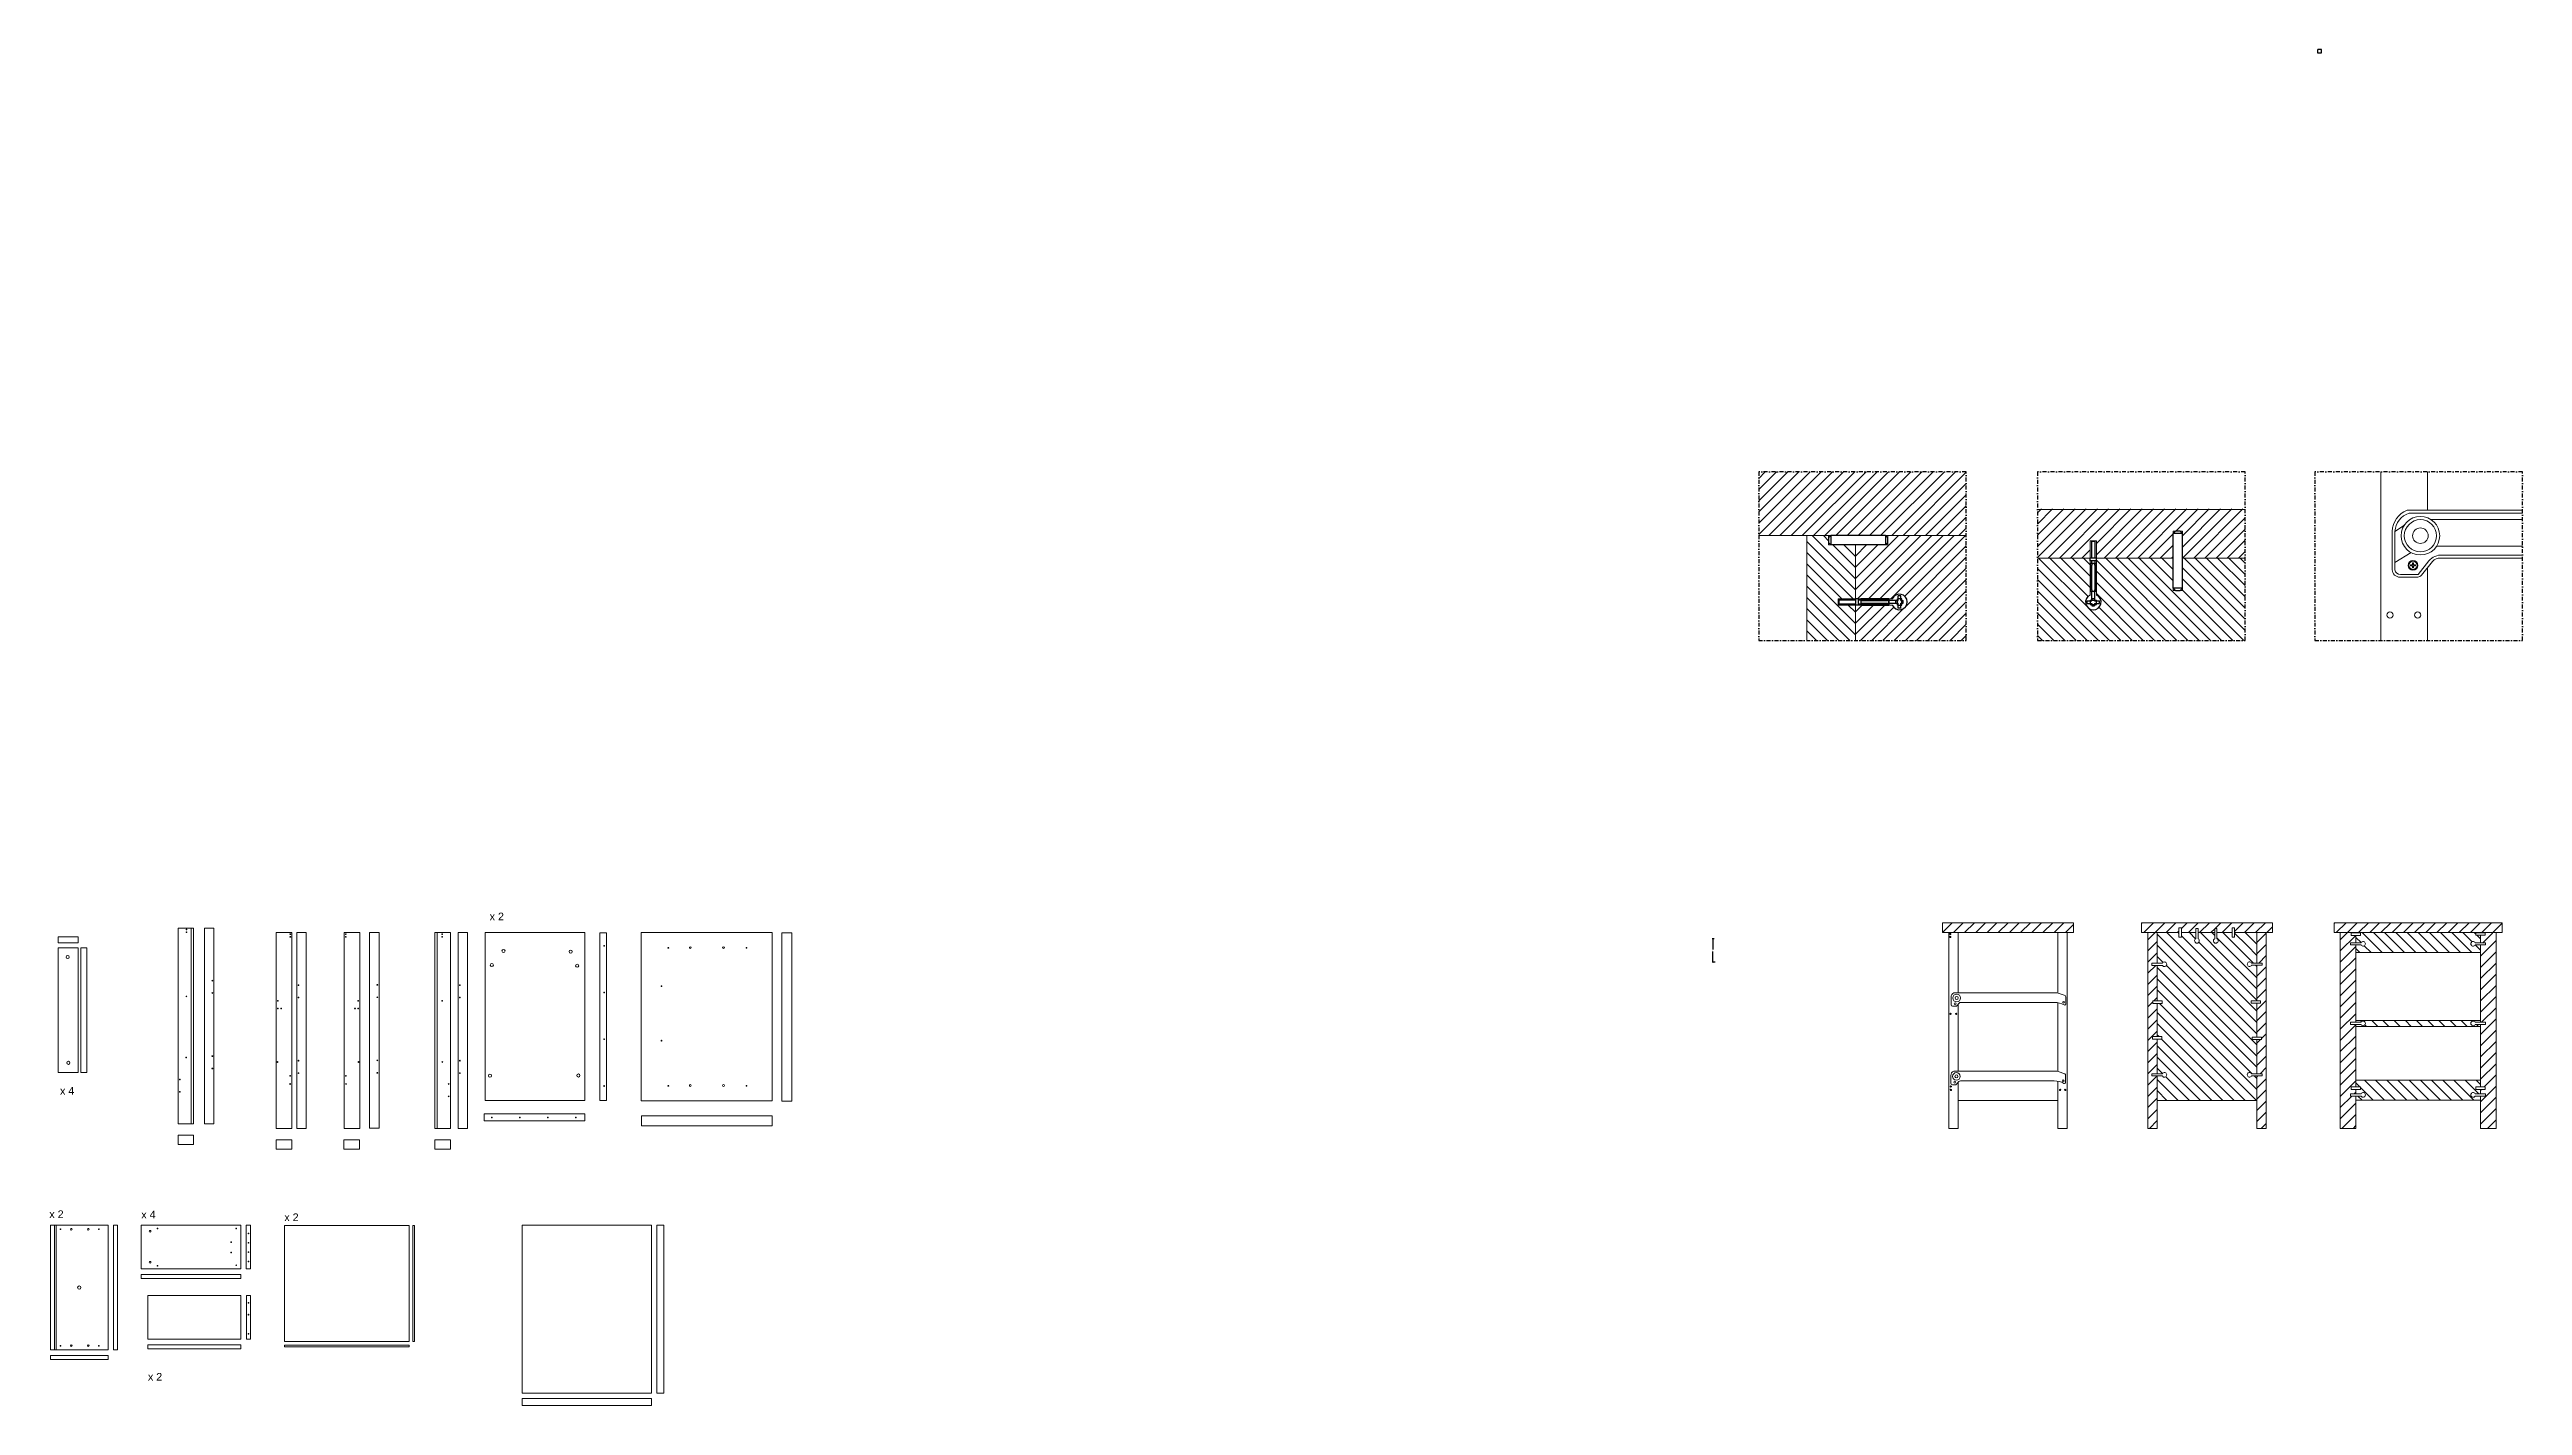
# Model space of a CAD drawing. Header units: centimetres. Extents: x -24360 to -13595, y -748 to 3696.
# Drawn here: x -24360 to -16423, y -658 to 3696 of the extents above; entities that cross this region are included whole.
import ezdxf

# ---------------------------------------------------------------- set-up
doc = ezdxf.new("R2010")
doc.units = ezdxf.units.CM
doc.linetypes.add('CONTINUA', pattern=[0])
doc.linetypes.add('TRATTOPUNTO', pattern=[25.4, 12.7, -6.35, 0, -6.35])
doc.layers.get('0').update_dxf_attribs({"lineweight": 13})
for name, color, linetype, lineweight in [('A-FURN', 7, 'Continuous', 18), ('quote', 250, 'Continuous', 9), ('retini', 253, 'Continuous', 13), ('Vano viti', 130, 'Continuous', 15)]:
    doc.layers.add(name, color=color, linetype=linetype, lineweight=lineweight)
doc.layers.add('oggetti particolari', color=6, linetype='Continuous')
doc.layers.add('particolari', color=3, linetype='Continuous')
doc.styles.add('ARIAL', font='arial.ttf')
doc.dimstyles.new('TICK_36', dxfattribs={"dimtxt": 2, "dimasz": 2, "dimexe": 1.8, "dimexo": 1.2, "dimgap": 1.8, "dimtad": 0, "dimdec": 0, "dimlfac": 0.1, "dimzin": 0, "dimdsep": 46, "dimtxsty": 'ARIAL', "dimblk": 'OBLIQUE', "dimcen": 1.8, "dimdle": 1.8, "dimclrd": 256, "dimclrt": 256, "dimadec": 0, "dimazin": 0, "dimtfac": 1, "dimtdec": 0, "dimtmove": 1, "dimatfit": 3, "dimldrblk": 'OPEN90', "dimfxl": 1, "dimtfill": 1, "dimtolj": 1, "dimtzin": 0, "dimarcsym": 0})
pattern_1 = [(135, (1376.707, 866.593), (-17.960512, -17.960512), [])]

msp = doc.modelspace()

# ---------------------------------------------------------------- texts
at = {"layer": 'A-FURN', "char_height": 24.5448, "attachment_point": 1}
for s, insert in [('{\\fArial|b0|i0|c0|p34;x 2}', (-22947.51, 924.89)), ('{\\fArial|b0|i0|c0|p34;x 4}', (-24326.53, 365.07)), ('{\\fArial|b0|i0|c0|p34;x 2}', (-24360.78, -31.01)), ('{\\fArial|b0|i0|c0|p34;x 4}', (-24065.67, -32.35)), ('{\\fArial|b0|i0|c0|p34;x 2}', (-23606.53, -40.85)), ('{\\fArial|b0|i0|c0|p34;x 2}', (-24044.32, -552.99))]:
    msp.add_mtext_dynamic_manual_height_columns(s, width=89.7876, gutter_width=12.5, heights=[0], dxfattribs=dict(at, insert=insert))

# ---------------------------------------------------------------- blocks, each defined once
blk = doc.blocks.new('*U6')
blk.add_circle((0, 0), 1.17)
blk = doc.blocks.new('*U7')
at = {"layer": 'A-FURN', "color": 0, "linetype": 'ByBlock', "lineweight": -2, "transparency": 16777216}
for p in [(0, 0), (90, 0), (180, 0), (270, 0)]:
    blk.add_blockref('*U6', p, dxfattribs=at)
blk = doc.blocks.new('*U8')
blk.add_circle((0, 0), 1.17)
blk = doc.blocks.new('*U9')
at = {"layer": 'A-FURN', "color": 0, "linetype": 'ByBlock', "lineweight": -2, "transparency": 16777216}
for p in [(0, 0), (150, 0), (300, 0), (450, 0)]:
    blk.add_blockref('*U8', p, dxfattribs=at)
blk = doc.blocks.new('*U10')
blk.add_circle((0, 0), 1.17)
blk = doc.blocks.new('*U11')
at = {"layer": 'A-FURN', "color": 0, "linetype": 'ByBlock', "lineweight": -2, "transparency": 16777216}
for p in [(0, 90), (0, 60), (0, 30), (0, 0)]:
    blk.add_blockref('*U10', p, dxfattribs=at)
blk = doc.blocks.new('_Oblique')
at = {"color": 0, "linetype": 'ByBlock', "lineweight": -2}
blk.add_line((-0.5, -0.5), (0.5, 0.5), dxfattribs=at)
blk = doc.blocks.new('*D61')
at = {"layer": 'quote', "color": 0, "linetype": 'CONTINUA', "lineweight": -2, "ltscale": 0.02, "transparency": 16777216}
for p, q in [((-19016.8, 840.4), (-19023.4, 840.4)), ((-19013.8, 766.4), (-19023.4, 766.4))]:
    blk.add_line(p, q, dxfattribs=at)
at = {"layer": 'quote', "linetype": 'CONTINUA', "lineweight": -2, "ltscale": 0.02, "transparency": 16777216}
for p, q in [((-19021.6, 842.2), (-19021.6, 806.6)), ((-19021.6, 764.6), (-19021.6, 800.2))]:
    blk.add_line(p, q, dxfattribs=at)
at = {"layer": 'quote', "linetype": 'CONTINUA', "lineweight": -2, "ltscale": 0.02, "transparency": 16777216, "xscale": 2, "yscale": 2, "zscale": 2}
for p, rotation in [((-19021.6, 840.4), 90), ((-19021.6, 766.4), 270)]:
    blk.add_blockref('_Oblique', p, dxfattribs=dict(at, rotation=rotation))
at = {"layer": 'quote', "linetype": 'CONTINUA', "ltscale": 0.02, "transparency": 16777216, "insert": (-19021.6, 803.4), "char_height": 2, "attachment_point": 5, "rotation": 90, "style": 'ARIAL', "bg_fill": 3, "box_fill_scale": 1.1, "bg_fill_color": 256, "bg_fill_true_color": 13158600, "bg_fill_transparency": 0}
blk.add_mtext('\\A1;74', dxfattribs=at)
at = {"layer": 'Defpoints', "color": 0, "linetype": 'CONTINUA', "ltscale": 0.02, "transparency": 16777216}
for p in [(-19015.6, 840.4), (-19021.6, 766.4), (-19012.6, 766.4)]:
    blk.add_point(p, dxfattribs=at)
blk = doc.blocks.new('_Open90')
at = {"color": 0, "linetype": 'ByBlock', "lineweight": -2}
for p, q in [((0, 0), (-1, 0)), ((-0.5, 0.5), (0, 0)), ((0, 0), (-0.5, -0.5))]:
    blk.add_line(p, q, dxfattribs=at)

# ---------------------------------------------------------------- dimensions: what is measured, and where the dimension line sits
at = {"layer": 'quote', "color": 6, "linetype": 'CONTINUA', "ltscale": 0.02}
dim = msp.add_linear_dim(base=(-19021.61, 766.39), p1=(-19015.65, 840.39), p2=(-19012.65, 766.39), angle=90, dimstyle='TICK_36', override={"dimlfac": -1}, dxfattribs=at)
dim.commit()
dim.dimension.update_dxf_attribs({"geometry": '*D61', "text_midpoint": (-19021.61, 803.39)})

# ---------------------------------------------------------------- hatches: boundary and pattern name
h = msp.add_hatch()
h.set_pattern_fill('ANSI31', color=256, scale=8)
h.paths.add_polyline_path([(-17312.95, 2063.03), (-17312.95, 2220.8), (-17979.17, 2220.8), (-17979.17, 2063.03), (-17810.31, 2063.03), (-17810.31, 2118.92), (-17790.31, 2118.92), (-17790.31, 2063.03), (-17785.11, 2063.03), (-17544.2, 2063.03), (-17544.2, 2141.59), (-17536.7, 2149.09), (-17521.7, 2149.09), (-17514.2, 2141.59), (-17514.2, 2063.03)])
at = {"layer": 'retini'}
h = msp.add_hatch(dxfattribs=at)
h.set_pattern_fill('ANSI31', color=256, scale=8)
h.paths.add_polyline_path([(-18208.21, 2340.29), (-18874.43, 2340.29), (-18874.43, 2135.75), (-18208.21, 2135.75)])
h = msp.add_hatch(dxfattribs=at)
h.set_pattern_fill('ANSI31', color=256, scale=8, angle=90)
h.set_pattern_definition([(135, (-37158.16, 4139.354), (-17.960512, -17.960512), [])])
h.paths.add_polyline_path([(-18563.83, 2135.75), (-18719.51, 2135.75), (-18719.51, 1799.07), (-18563.83, 1799.07), (-18563.83, 1912.31), (-18619.71, 1912.31), (-18619.71, 1932.31), (-18563.83, 1932.31), (-18563.83, 1937.5), (-18563.83, 2105.75), (-18649.88, 2105.75), (-18649.88, 2113.25), (-18649.88, 2128.25), (-18649.88, 2135.75)])
h = msp.add_hatch(dxfattribs=at)
h.set_pattern_fill('ANSI31', color=256, scale=8, angle=180)
h.set_pattern_definition([(225, (-16500.796, 19722.615), (17.960512, -17.960512), [])])
edge = h.paths.add_edge_path()
edge.add_line((-18563.83, 2135.75), (-18459.88, 2135.75))
edge.add_line((-18459.88, 2135.75), (-18459.88, 2105.75))
edge.add_line((-18459.88, 2105.75), (-18563.83, 2105.75))
edge.add_line((-18563.83, 2105.75), (-18563.83, 1932.31))
edge.add_line((-18563.83, 1932.31), (-18445.44, 1932.31))
edge.add_arc((-18422.53, 1922.32), 25, -156.382859, 156.460772, ccw=False)
edge.add_line((-18445.43, 1912.31), (-18563.83, 1912.31))
edge.add_line((-18563.83, 1912.31), (-18563.83, 1799.07))
edge.add_line((-18563.83, 1799.07), (-18208.21, 1799.07))
edge.add_line((-18208.21, 1799.07), (-18208.21, 2135.75))
edge.add_line((-18208.21, 2135.75), (-18563.83, 2135.75))
h = msp.add_hatch(dxfattribs=at)
h.set_pattern_fill('ANSI31', color=256, scale=8, angle=90)
h.paths.add_polyline_path([(-17312.95, 2063.03), (-17514.2, 2063.03), (-17514.2, 1959.09), (-17544.2, 1959.09), (-17544.2, 2063.03), (-17790.31, 2063.03), (-17790.31, 1944.65, -4.7912866), (-17810.31, 1944.63), (-17810.31, 2063.03), (-17979.17, 2063.03), (-17979.17, 1799.07), (-17312.95, 1799.07)])
at = {"layer": 'retini', "lineweight": 5}
h = msp.add_hatch(dxfattribs=at)
h.set_pattern_fill('ANSI31', color=256, scale=8)
h.paths.add_polyline_path([(-17864.43, 892.23), (-18284.43, 892.23), (-18284.43, 860.68), (-18264.43, 860.68), (-17884.43, 860.68), (-17864.43, 860.68)])
at = {"layer": 'retini'}
h = msp.add_hatch(dxfattribs=at)
h.set_pattern_fill('ANSI31', color=256, scale=8)
h.paths.add_polyline_path([(-17245.41, 860.68), (-17275.41, 860.68), (-17275.41, 762.95), (-17258.73, 762.95), (-17258.73, 755.95), (-17275.41, 755.95), (-17275.41, 641.91), (-17263.56, 641.91), (-17263.5, 633.91), (-17275.41, 633.91), (-17275.41, 525.39), (-17260.47, 525.39), (-17260.41, 517.39), (-17275.41, 517.39), (-17275.41, 407.87), (-17258.73, 407.87), (-17258.73, 400.87), (-17275.41, 400.87), (-17275.41, 321.84), (-17275.41, 232.23), (-17245.41, 232.23)])
h.paths.add_polyline_path([(-17225.41, 892.23), (-17306.94, 892.23), (-17306.94, 860.68), (-17245.41, 860.68), (-17225.41, 860.68)])
h.paths.add_polyline_path([(-17306.94, 892.23), (-17440.18, 892.23), (-17440.18, 860.68), (-17410.8, 860.68), (-17410.8, 874.44), (-17403.8, 874.44), (-17403.8, 860.68), (-17355.19, 860.65), (-17355.19, 875.65), (-17347.19, 875.65), (-17347.19, 860.68), (-17306.94, 860.68)])
h.paths.add_polyline_path([(-17471.14, 874.44), (-17464.14, 874.44), (-17464.14, 860.68), (-17440.18, 860.68), (-17440.18, 892.23), (-17645.41, 892.23), (-17645.41, 860.68), (-17625.41, 860.68), (-17525.71, 860.68), (-17525.71, 875.65), (-17517.71, 875.65), (-17517.71, 860.68), (-17471.14, 860.68)])
h.paths.add_polyline_path([(-17595.41, 860.68), (-17625.41, 860.68), (-17625.41, 232.23), (-17595.41, 232.23), (-17595.41, 321.84), (-17595.41, 400.52), (-17612.1, 400.52), (-17612.1, 407.52), (-17595.41, 407.52), (-17595.41, 519.02), (-17610.41, 519.02), (-17610.41, 527.02), (-17595.44, 527.02), (-17595.41, 633.52), (-17609.5, 633.52), (-17609.5, 641.52), (-17595.41, 641.52), (-17595.41, 755.57), (-17612.1, 755.57), (-17612.1, 762.57), (-17595.41, 762.57)])
h = msp.add_hatch(dxfattribs=at)
h.set_pattern_fill('ANSI31', color=256, scale=8)
h.set_pattern_definition([(45, (1376.707, 866.593), (-17.960512, 17.960512), [])])
h.paths.add_polyline_path([(-16507.72, 860.68), (-16542.79, 860.68), (-16542.72, 852.27), (-16557.72, 852.27), (-16557.72, 828.31), (-16541.04, 828.31), (-16541.04, 821.31), (-16557.72, 821.31), (-16557.72, 796.46), (-16557.72, 578.74), (-16557.72, 572.96), (-16541.04, 572.96), (-16541.04, 565.96), (-16557.72, 565.96), (-16557.72, 559.57), (-16557.72, 365.46), (-16542.78, 365.46), (-16542.72, 357.46), (-16557.72, 357.46), (-16557.72, 343.15), (-16541.04, 343.15), (-16541.04, 336.15), (-16557.72, 336.15), (-16557.72, 322.62), (-16557.72, 321.84), (-16557.72, 232.23), (-16507.72, 232.23)])
h.paths.add_polyline_path([(-16957.72, 821.31), (-16974.41, 821.31), (-16974.41, 828.31), (-16957.72, 828.31), (-16957.72, 851.53), (-16972.72, 851.53), (-16972.72, 860.68), (-17007.72, 860.68), (-17007.72, 232.23), (-16957.72, 232.23), (-16957.72, 321.84), (-16957.72, 336.15), (-16974.41, 336.15), (-16974.41, 343.15), (-16957.72, 343.15), (-16957.72, 357.46), (-16972.72, 357.46), (-16972.72, 365.46), (-16957.72, 365.46), (-16957.72, 386.84), (-16957.72, 559.57), (-16957.76, 559.57), (-16957.76, 565.96), (-16974.41, 565.96), (-16974.41, 572.96), (-16957.76, 572.96), (-16957.76, 578.74)])
h.paths.add_polyline_path([(-16487.72, 892.23), (-17027.72, 892.23), (-17027.72, 860.68), (-16487.72, 860.68)])
h = msp.add_hatch(dxfattribs=at)
h.set_pattern_fill('ANSI31', color=256, scale=8, angle=90)
h.paths.add_polyline_path([(-17275.41, 633.91), (-17293.5, 633.91), (-17293.5, 641.91), (-17275.41, 641.91), (-17275.41, 755.95), (-17292.1, 755.95, -4.0380713), (-17292.1, 762.95), (-17275.41, 762.95), (-17275.41, 860.68), (-17306.94, 860.68), (-17306.94, 807.88), (-17440.18, 807.88), (-17440.18, 860.68), (-17464.14, 860.68), (-17464.14, 841.07, -4.0380713), (-17471.14, 841.07), (-17471.14, 860.68), (-17517.71, 860.68), (-17517.71, 845.71), (-17525.71, 845.65), (-17525.71, 860.68), (-17595.41, 860.68), (-17595.41, 762.57), (-17578.73, 762.57, -4.0380713), (-17578.73, 755.57), (-17595.41, 755.57), (-17595.41, 641.52), (-17579.56, 641.52), (-17579.5, 633.52), (-17595.41, 633.52), (-17595.44, 527.02), (-17580.47, 527.02), (-17580.41, 519.02), (-17595.41, 519.02), (-17595.41, 407.52), (-17578.73, 407.52, -4.0380713), (-17578.73, 400.52), (-17595.41, 400.52), (-17595.41, 321.84), (-17275.41, 321.84), (-17275.41, 400.87), (-17292.1, 400.87, -4.0380713), (-17292.1, 407.87), (-17275.41, 407.87), (-17275.41, 517.39), (-17290.41, 517.39), (-17290.41, 525.39), (-17275.41, 525.39)])
h = msp.add_hatch(dxfattribs=at)
h.set_pattern_fill('ANSI31', color=256, scale=8, angle=90)
h.paths.add_polyline_path([(-17306.94, 860.68), (-17347.19, 860.68), (-17347.19, 845.71), (-17355.19, 845.65), (-17355.19, 860.65), (-17403.8, 860.68), (-17403.8, 841.07, -4.0380713), (-17410.8, 841.07), (-17410.8, 860.68), (-17440.18, 860.68), (-17440.18, 807.88), (-17306.94, 807.88)])
h = msp.add_hatch(dxfattribs=at)
h.set_pattern_fill('ANSI31', color=256, scale=8, angle=90)
h.set_pattern_definition(pattern_1)
h.paths.add_polyline_path([(-16574.41, 828.31), (-16557.72, 828.31), (-16557.72, 852.27), (-16572.72, 852.27), (-16572.72, 860.68), (-16942.79, 860.68), (-16942.72, 851.53), (-16957.72, 851.53), (-16957.72, 828.31), (-16941.04, 828.31, -4.0380713), (-16941.04, 821.31), (-16957.72, 821.31), (-16957.72, 796.46), (-16557.72, 796.46), (-16557.72, 821.31), (-16574.41, 821.31, -4.0380713)])
h.paths.add_polyline_path([(-16557.72, 357.46), (-16572.72, 357.46), (-16572.72, 365.46), (-16557.72, 365.46), (-16557.72, 386.84), (-16957.72, 386.84), (-16957.72, 365.46), (-16942.78, 365.46), (-16942.72, 357.46), (-16957.72, 357.46), (-16957.72, 343.15), (-16941.04, 343.15, -4.0380713), (-16941.04, 336.15), (-16957.72, 336.15), (-16957.72, 322.62), (-16557.72, 322.62), (-16557.72, 336.15), (-16574.41, 336.15, -4.0380713), (-16574.41, 343.15), (-16557.72, 343.15)])
h = msp.add_hatch(dxfattribs=at)
h.set_pattern_fill('ANSI31', color=256, scale=8, angle=90)
h.set_pattern_definition(pattern_1)
h.paths.add_polyline_path([(-16574.41, 572.96), (-16557.72, 572.96), (-16557.72, 578.74), (-16957.72, 578.74), (-16957.72, 572.96), (-16941.04, 572.96, -4.0380713), (-16941.04, 565.96), (-16957.72, 565.96), (-16957.72, 559.57), (-16557.72, 559.57), (-16557.72, 565.96), (-16574.41, 565.96, -4.0380713)])

# ---------------------------------------------------------------- linework, layer by layer
at = {"lineweight": 18}
for p, q in [((-16877.96, 1799.07), (-16877.96, 2340.29)), ((-16727.96, 2217.21), (-16727.96, 2340.29)), ((-16727.96, 1799.07), (-16727.96, 2032.3))]:
    msp.add_line(p, q, dxfattribs=at)
for p, q in [((-17979.17, 2218.71), (-17312.95, 2218.71)), ((-18874.43, 2135.75), (-18208.21, 2135.75)), ((-18719.51, 1799.07), (-18719.51, 2135.75)), ((-18563.83, 1799.07), (-18563.83, 2105.75)), ((-17979.17, 2063.03), (-17544.2, 2063.03)), ((-17514.2, 2063.03), (-17312.95, 2063.03))]:
    msp.add_line(p, q)
at = {"layer": 'A-FURN'}
for p, q in [((-23947.7, 336.34), (-23947.7, 875.19)), ((-23897.7, 875.19), (-23947.7, 875.19)), ((-23897.7, 875.19), (-23905.09, 875.19)), ((-23905.09, 875.19), (-23905.09, 246.74)), ((-23897.7, 246.74), (-23897.7, 875.19)), ((-23862.34, 246.74), (-23862.34, 875.19)), ((-23832.34, 875.19), (-23862.34, 875.19)), ((-23832.34, 246.74), (-23832.34, 875.19)), ((-18284.43, 860.68), (-18284.43, 892.23)), ((-18284.43, 892.23), (-17864.43, 892.23)), ((-17864.43, 860.68), (-17864.43, 892.23)), ((-17645.41, 860.68), (-17645.41, 892.23)), ((-17645.41, 892.23), (-17225.41, 892.23)), ((-17225.41, 860.68), (-17225.41, 892.23)), ((-17027.72, 860.68), (-17027.72, 892.23)), ((-17027.72, 892.23), (-16487.72, 892.23)), ((-17027.72, 892.23), (-17027.72, 860.68)), ((-16487.72, 892.23), (-16487.72, 860.68)), ((-24268.55, 847.04), (-24332.77, 847.04)), ((-24332.77, 827.86), (-24332.77, 847.04)), ((-24268.55, 827.86), (-24332.77, 827.86)), ((-24332.77, 412.15), (-24332.77, 812.15)), ((-24268.55, 812.15), (-24332.77, 812.15)), ((-24268.55, 827.86), (-24268.55, 847.04)), ((-24268.55, 412.15), (-24268.55, 812.15)), ((-24259.77, 412.11), (-24259.77, 812.15)), ((-24259.77, 812.15), (-24240.59, 812.15)), ((-24240.59, 412.11), (-24240.59, 812.15)), ((-23632.28, 321.84), (-23632.28, 860.68)), ((-23582.28, 860.68), (-23632.28, 860.68)), ((-23582.28, 232.23), (-23582.28, 860.68)), ((-23566.27, 232.23), (-23566.27, 860.68)), ((-23566.27, 860.68), (-23536.27, 860.68)), ((-23536.27, 232.23), (-23536.27, 860.68)), ((-23414.4, 232.23), (-23414.4, 860.68)), ((-23414.4, 860.68), (-23364.4, 860.68)), ((-23364.4, 321.84), (-23364.4, 860.68)), ((-23332.68, 233.14), (-23332.68, 861.59)), ((-23302.68, 861.59), (-23332.68, 861.59)), ((-23302.68, 233.14), (-23302.68, 861.59)), ((-23123.13, 232.23), (-23123.13, 860.68)), ((-23123.13, 860.68), (-23073.13, 860.68)), ((-23123.13, 860.68), (-23115.73, 860.68)), ((-23115.73, 860.68), (-23115.73, 232.23)), ((-23073.13, 321.84), (-23073.13, 860.68)), ((-23048.67, 232.23), (-23048.67, 860.68)), ((-23048.67, 860.68), (-23018.67, 860.68)), ((-23018.67, 232.23), (-23018.67, 860.68)), ((-22962.22, 860.68), (-22642.22, 860.68)), ((-22962.22, 321.84), (-22962.22, 860.68)), ((-22642.22, 321.84), (-22642.22, 860.68)), ((-22594.27, 321.84), (-22594.27, 860.49)), ((-22594.27, 860.49), (-22572.04, 860.49)), ((-22572.04, 321.84), (-22572.04, 860.49)), ((-22041.01, 860.68), (-22461.01, 860.68)), ((-22461.01, 320.68), (-22461.01, 860.68)), ((-22041.01, 320.68), (-22041.01, 860.68)), ((-21978.12, 860.31), (-22009.68, 860.31)), ((-22009.68, 860.31), (-22009.68, 319.99)), ((-21978.12, 319.99), (-21978.12, 860.31)), ((-18264.43, 860.68), (-18284.43, 860.68)), ((-18264.43, 232.23), (-18264.43, 860.68)), ((-18264.43, 860.68), (-17884.43, 860.68)), ((-18234.43, 667.45), (-18234.43, 860.68)), ((-17914.43, 667.04), (-17914.43, 860.68)), ((-17884.43, 860.68), (-17884.43, 232.23)), ((-17884.43, 860.68), (-17864.43, 860.68)), ((-17625.41, 860.68), (-17645.41, 860.68)), ((-17625.41, 232.23), (-17625.41, 860.68)), ((-17625.41, 860.68), (-17525.71, 860.68)), ((-17595.41, 762.57), (-17595.41, 860.68)), ((-17517.71, 860.68), (-17471.14, 860.68)), ((-17464.14, 860.68), (-17410.8, 860.68)), ((-17403.8, 860.68), (-17355.19, 860.65)), ((-17347.19, 860.68), (-17245.41, 860.68)), ((-17275.41, 762.95), (-17275.41, 860.68)), ((-17245.41, 860.68), (-17245.41, 232.23)), ((-17245.41, 860.68), (-17225.41, 860.68)), ((-17027.72, 860.68), (-16487.72, 860.68)), ((-17007.72, 232.23), (-17007.72, 860.68)), ((-16957.72, 860.68), (-16557.72, 860.68)), ((-16957.72, 859.53), (-16957.72, 860.68)), ((-16957.72, 859.53), (-16957.72, 860.68)), ((-16957.72, 828.31), (-16957.72, 851.53)), ((-16957.72, 828.31), (-16957.72, 851.53)), ((-16957.72, 572.96), (-16957.72, 821.31)), ((-16957.72, 796.46), (-16957.72, 821.31)), ((-16957.72, 796.46), (-16557.72, 796.46)), ((-16557.72, 860.27), (-16557.72, 860.68)), ((-16557.72, 860.27), (-16557.72, 860.68)), ((-16557.72, 828.31), (-16557.72, 852.27)), ((-16557.72, 828.31), (-16557.72, 852.27)), ((-16557.72, 578.74), (-16557.72, 821.31)), ((-16557.72, 796.46), (-16557.72, 821.31)), ((-16507.72, 232.23), (-16507.72, 860.68)), ((-17595.41, 641.52), (-17595.41, 755.57)), ((-17275.41, 641.91), (-17275.41, 755.95)), ((-17914.43, 415), (-17914.43, 635.85)), ((-18234.43, 415.61), (-18234.43, 630.47)), ((-17595.44, 527.02), (-17595.41, 633.52)), ((-17275.41, 525.39), (-17275.41, 633.91)), ((-16957.76, 578.74), (-16557.72, 578.74)), ((-16957.76, 559.57), (-16557.72, 559.57)), ((-16957.72, 365.46), (-16957.72, 565.96)), ((-16557.72, 578.74), (-16557.72, 572.96)), ((-16557.72, 565.96), (-16557.72, 559.57)), ((-16557.72, 365.46), (-16557.72, 559.57)), ((-17595.41, 407.52), (-17595.41, 519.02)), ((-17275.41, 407.87), (-17275.41, 517.39)), ((-24268.55, 412.15), (-24332.77, 412.15)), ((-24259.77, 412.11), (-24240.59, 412.11)), ((-17595.41, 321.84), (-17595.41, 400.52)), ((-17275.41, 321.84), (-17275.41, 400.87)), ((-23947.7, 246.74), (-23947.7, 336.34)), ((-23632.28, 232.23), (-23632.28, 321.84)), ((-23364.4, 232.23), (-23364.4, 321.84)), ((-23073.13, 232.23), (-23073.13, 321.84)), ((-22962.22, 321.84), (-22642.22, 321.84)), ((-22572.04, 321.84), (-22594.27, 321.84)), ((-22041.01, 320.68), (-22461.01, 320.68)), ((-21978.12, 319.99), (-22009.68, 319.99)), ((-18234.43, 321.84), (-18234.43, 379.55)), ((-18234.43, 232.23), (-18234.43, 321.84)), ((-18234.43, 321.84), (-17914.43, 321.84)), ((-17914.43, 321.84), (-17914.43, 383.88)), ((-17914.43, 232.23), (-17914.43, 321.84)), ((-17595.41, 232.23), (-17595.41, 321.84)), ((-17595.41, 321.84), (-17275.41, 321.84)), ((-17275.41, 232.23), (-17275.41, 321.84)), ((-16957.72, 386.84), (-16557.72, 386.84)), ((-16957.72, 343.15), (-16957.72, 357.46)), ((-16957.72, 343.15), (-16957.72, 350.46)), ((-16957.72, 321.84), (-16957.72, 336.15)), ((-16957.72, 322.62), (-16957.72, 336.15)), ((-16957.72, 322.62), (-16557.72, 322.62)), ((-16957.72, 232.23), (-16957.72, 321.84)), ((-16557.72, 365.46), (-16557.72, 386.84)), ((-16557.72, 343.15), (-16557.72, 357.46)), ((-16557.72, 343.15), (-16557.72, 350.46)), ((-16557.72, 321.84), (-16557.72, 336.15)), ((-16557.72, 322.62), (-16557.72, 336.15)), ((-16557.72, 232.23), (-16557.72, 321.84)), ((-23897.7, 246.74), (-23947.7, 246.74)), ((-23832.34, 246.74), (-23862.34, 246.74)), ((-22965.21, 256.67), (-22965.21, 278.9)), ((-22965.21, 278.9), (-22642.22, 278.9)), ((-22965.21, 256.67), (-22642.22, 256.67)), ((-22642.22, 278.9), (-22642.22, 256.67)), ((-22040.24, 272.32), (-22460.06, 272.32)), ((-22460.06, 272.32), (-22460.06, 240.77)), ((-22040.24, 240.77), (-22460.06, 240.77)), ((-22040.24, 240.77), (-22040.24, 272.32)), ((-23947.7, 210.77), (-23897.7, 210.77)), ((-23947.7, 180.77), (-23947.7, 210.77)), ((-23947.7, 180.77), (-23897.7, 180.77)), ((-23897.7, 180.77), (-23897.7, 210.77)), ((-23582.28, 232.23), (-23632.28, 232.23)), ((-23582.28, 195.11), (-23632.28, 195.11)), ((-23632.28, 165.11), (-23632.28, 195.11)), ((-23582.28, 165.11), (-23632.28, 165.11)), ((-23582.28, 165.11), (-23582.28, 195.11)), ((-23566.27, 232.23), (-23536.27, 232.23)), ((-23415.08, 196.01), (-23365.08, 196.01)), ((-23415.08, 166.01), (-23415.08, 196.01)), ((-23415.08, 166.01), (-23365.08, 166.01)), ((-23414.4, 232.23), (-23364.4, 232.23)), ((-23365.08, 166.01), (-23365.08, 196.01)), ((-23302.68, 233.14), (-23332.68, 233.14)), ((-23123.13, 232.23), (-23073.13, 232.23)), ((-23073.13, 195.11), (-23123.13, 195.11)), ((-23123.13, 165.11), (-23123.13, 195.11)), ((-23073.13, 165.11), (-23123.13, 165.11)), ((-23073.13, 165.11), (-23073.13, 195.11)), ((-23048.67, 232.23), (-23018.67, 232.23)), ((-18264.43, 232.23), (-18234.43, 232.23)), ((-18264.43, 232.23), (-18234.43, 232.23)), ((-17884.43, 232.23), (-17914.43, 232.23)), ((-17625.41, 232.23), (-17595.41, 232.23)), ((-17245.41, 232.23), (-17275.41, 232.23)), ((-16957.72, 232.23), (-17007.72, 232.23)), ((-17007.72, 232.23), (-16957.72, 232.23)), ((-16507.72, 232.23), (-16557.72, 232.23)), ((-16507.72, 232.23), (-16557.72, 232.23)), ((-24357.28, -478.81), (-24357.28, -78.81)), ((-24357.28, -78.81), (-24172.42, -78.81)), ((-24343.92, -478.81), (-24343.92, -78.81)), ((-24338.53, -478.81), (-24338.53, -78.81)), ((-24172.42, -78.81), (-24172.42, -478.81)), ((-24154.7, -78.81), (-24154.7, -478.81)), ((-24154.7, -78.81), (-24141.6, -78.81)), ((-24141.6, -78.81), (-24141.6, -478.81)), ((-23746.31, -78.81), (-24066.31, -78.81)), ((-24066.31, -78.81), (-24066.31, -219.07)), ((-23746.31, -78.81), (-23746.31, -219.07)), ((-23728.59, -78.81), (-23728.59, -219.07)), ((-23728.59, -78.81), (-23715.49, -78.81)), ((-23715.49, -78.81), (-23715.49, -219.07)), ((-23605.58, -79.09), (-23205.58, -79.09)), ((-23605.58, -79.09), (-23605.58, -451.83)), ((-23205.58, -79.09), (-23205.58, -451.83)), ((-23194.01, -451.71), (-23194.01, -79.08)), ((-23194.01, -79.08), (-23188.62, -79.08)), ((-23188.62, -79.08), (-23188.62, -451.71)), ((-22842.97, -617.66), (-22842.97, -78.81)), ((-22842.97, -78.81), (-22428.19, -78.81)), ((-22428.19, -617.66), (-22428.19, -78.81)), ((-22410.47, -617.66), (-22410.47, -78.81)), ((-22410.47, -78.81), (-22388.24, -78.81)), ((-22388.24, -617.66), (-22388.24, -78.81)), ((-24066.31, -219.07), (-23746.31, -219.07)), ((-24066.31, -236.79), (-23746.31, -236.79)), ((-24066.31, -236.79), (-24066.31, -249.88)), ((-23746.31, -236.79), (-23746.31, -249.88)), ((-23728.59, -219.07), (-23715.49, -219.07)), ((-24066.31, -249.88), (-23746.31, -249.88)), ((-23746.02, -304.36), (-24044.89, -304.36)), ((-24044.89, -304.36), (-24044.89, -444.62)), ((-23746.02, -304.36), (-23746.02, -444.62)), ((-23728.3, -304.36), (-23728.3, -444.62)), ((-23728.3, -304.36), (-23715.2, -304.36)), ((-23715.2, -304.36), (-23715.2, -444.62)), ((-24044.89, -444.62), (-23746.02, -444.62)), ((-24044.89, -462.34), (-23746.02, -462.34)), ((-24044.89, -462.34), (-24044.89, -475.43)), ((-24044.89, -475.43), (-23746.02, -475.43)), ((-23746.02, -462.34), (-23746.02, -475.43)), ((-23728.3, -444.62), (-23715.2, -444.62)), ((-23605.58, -451.83), (-23205.58, -451.83)), ((-23605.58, -463.41), (-23205.58, -463.41)), ((-23605.58, -463.41), (-23605.58, -468.8)), ((-23605.58, -468.8), (-23205.58, -468.8)), ((-23205.58, -463.41), (-23205.58, -468.8)), ((-23194.01, -451.71), (-23188.62, -451.71)), ((-24172.42, -478.81), (-24357.28, -478.81)), ((-24172.42, -496.53), (-24357.28, -496.53)), ((-24357.28, -496.53), (-24357.28, -509.63)), ((-24172.42, -509.63), (-24357.28, -509.63)), ((-24343.92, -478.81), (-24338.53, -478.81)), ((-24172.42, -496.53), (-24172.42, -509.63)), ((-22842.97, -617.66), (-22428.19, -617.66)), ((-22410.47, -617.66), (-22388.24, -617.66)), ((-22842.97, -635.37), (-22428.19, -635.37)), ((-22842.97, -635.37), (-22842.97, -657.6)), ((-22842.97, -657.6), (-22428.19, -657.6)), ((-22428.19, -635.37), (-22428.19, -657.6))]:
    msp.add_line(p, q, dxfattribs=at)
at = {"layer": 'A-FURN', "color": 0}
msp.add_line((-17355.19, 875.65), (-17355.19, 875.65), dxfattribs=at)
at = {"layer": 'A-FURN'}
msp.add_lwpolyline([(-24154.7, -478.81), (-24141.6, -478.81)], dxfattribs=at)
for centre, radius in [((-23920.82, 870.5), 1.17), ((-23920.82, 861.86), 1.17), ((-23587.21, 856), 1.17), ((-23587.21, 847.35), 1.17), ((-23409.47, 856), 1.17), ((-23409.47, 847.35), 1.17), ((-23100, 856), 1.17), ((-23100, 847.35), 1.17), ((-22903.2, 801.91), 5), ((-22687.19, 799.85), 5), ((-22374.01, 811.83), 1.17), ((-22303.64, 812.52), 2.83), ((-22197, 812.52), 2.83), ((-22123.01, 811.83), 1.17), ((-24301.92, 782.16), 5), ((-22940.41, 756.48), 5), ((-22666.51, 754.41), 5), ((-23920.93, 656.05), 1.17), ((-23837.63, 706.53), 1.17), ((-23837.63, 666.82), 1.17), ((-23627.35, 641.55), 1.17), ((-23560.98, 692.02), 1.17), ((-23560.98, 652.31), 1.17), ((-23369.33, 641.55), 1.17), ((-23307.97, 692.93), 1.17), ((-23307.97, 653.22), 1.17), ((-23099.89, 641.55), 1.17), ((-23043.38, 692.02), 1.17), ((-23043.38, 652.31), 1.17), ((-22395.84, 688.62), 1.17), ((-23627.35, 617.39), 1.17), ((-23616.9, 617.39), 1.17), ((-23379.78, 617.39), 1.17), ((-23369.33, 617.39), 1.17), ((-22395.84, 513.83), 1.17), ((-24299.67, 442.75), 5), ((-23921.48, 459.86), 1.17), ((-23837.63, 464.13), 1.17), ((-23837.63, 424.42), 1.17), ((-23628.2, 445.35), 1.17), ((-23587.86, 400.86), 1.17), ((-23560.98, 449.62), 1.17), ((-23560.98, 409.91), 1.17), ((-23408.82, 400.86), 1.17), ((-23368.48, 445.35), 1.17), ((-23307.97, 450.53), 1.17), ((-23307.97, 410.82), 1.17), ((-23099.35, 445.35), 1.17), ((-23043.38, 449.62), 1.17), ((-23043.38, 409.91), 1.17), ((-22946.54, 401.27), 5), ((-22662.63, 402.19), 5), ((-23941.73, 389.23), 1.17), ((-23941.73, 349.51), 1.17), ((-23587.86, 374.72), 1.17), ((-23408.82, 374.72), 1.17), ((-23079.1, 374.72), 1.17), ((-23079.1, 335.01), 1.17), ((-22374.01, 369.12), 1.17), ((-22303.64, 369.8), 2.83), ((-22197, 369.8), 2.83), ((-22123.01, 369.12), 1.17), ((-24325.05, -91.69), 1.17), ((-24290.31, -91.61), 2.83), ((-24235.73, -91.61), 2.83), ((-24201.78, -91.69), 1.17), ((-24037.43, -98.02), 2.83), ((-24013.5, -89.05), 1.17), ((-23777.16, -132.81), 1.17), ((-23760.71, -89.05), 1.17), ((-24037.43, -197.52), 2.83), ((-24013.5, -208.73), 1.17), ((-23777.16, -166.52), 1.17), ((-23760.71, -207.23), 1.17), ((-24264.85, -278.81), 5.08), ((-23721.32, -327.92), 1.17), ((-23721.32, -365.89), 1.17), ((-24325.05, -465.6), 1.17), ((-24290.31, -465.24), 2.83), ((-24235.73, -465.24), 2.83), ((-24201.78, -465.6), 1.17), ((-23721.32, -427.14), 1.17)]:
    msp.add_circle(centre, radius, dxfattribs=at)
at = {"layer": 'oggetti particolari'}
for p, q in [((-17544.2, 2141.59), (-17536.7, 2149.09)), ((-17521.7, 2149.09), (-17536.7, 2149.09)), ((-17514.2, 2141.59), (-17521.7, 2149.09)), ((-18642.38, 2135.75), (-18649.88, 2128.25)), ((-18649.88, 2128.25), (-18649.88, 2113.25)), ((-18642.38, 2105.75), (-18649.88, 2113.25)), ((-18642.38, 2135.75), (-18642.38, 2105.75)), ((-18467.38, 2135.75), (-18642.38, 2135.75)), ((-18467.38, 2105.75), (-18642.38, 2105.75)), ((-18467.38, 2135.75), (-18459.88, 2128.25)), ((-18467.38, 2135.75), (-18467.38, 2105.75)), ((-18467.38, 2105.75), (-18459.88, 2113.25)), ((-18459.88, 2113.25), (-18459.88, 2128.25)), ((-17794.45, 2115.94), (-17806.16, 2115.94)), ((-17514.2, 2141.59), (-17544.2, 2141.59)), ((-17544.2, 1966.59), (-17544.2, 2141.59)), ((-17514.2, 1966.59), (-17514.2, 2141.59)), ((-17790.31, 2063.03), (-17810.31, 2063.03)), ((-17810.31, 2054.49), (-17810.31, 2063.03)), ((-17790.31, 2054.49), (-17810.31, 2054.49)), ((-17810.31, 2045.94), (-17810.31, 1955.94)), ((-17810.31, 2045.94), (-17810.31, 2045.94)), ((-17790.31, 2045.94), (-17810.31, 2045.94)), ((-17807.81, 1960.94), (-17807.81, 2040.94)), ((-17805.31, 1960.94), (-17805.31, 2040.94)), ((-17800.31, 2045.94), (-17800.31, 2045.94)), ((-17795.31, 2040.94), (-17795.31, 1960.94)), ((-17792.81, 1960.94), (-17792.81, 2040.94)), ((-17790.31, 2054.49), (-17790.31, 2063.03)), ((-17790.31, 1955.94), (-17790.31, 2045.94)), ((-18616.73, 1928.16), (-18616.73, 1916.45)), ((-18563.83, 1932.31), (-18563.83, 1912.31)), ((-18555.28, 1932.31), (-18563.83, 1932.31)), ((-18555.28, 1912.31), (-18563.83, 1912.31)), ((-18555.28, 1932.31), (-18555.28, 1912.31)), ((-18456.73, 1932.31), (-18546.73, 1932.31)), ((-18546.73, 1932.31), (-18546.73, 1912.31)), ((-18546.73, 1922.31), (-18546.73, 1922.31)), ((-18546.73, 1912.31), (-18456.73, 1912.31)), ((-18546.73, 1912.31), (-18546.73, 1912.31)), ((-18461.73, 1929.81), (-18541.73, 1929.81)), ((-18541.73, 1927.31), (-18461.73, 1927.31)), ((-18461.73, 1917.31), (-18541.73, 1917.31)), ((-18461.73, 1914.81), (-18541.73, 1914.81)), ((-18456.73, 1932.31), (-18456.73, 1912.31)), ((-18428.73, 1927.31), (-18456.73, 1927.31)), ((-18456.73, 1922.31), (-18456.73, 1922.31)), ((-18428.72, 1917.31), (-18456.73, 1917.31)), ((-18456.73, 1912.31), (-18456.73, 1912.31)), ((-18434.11, 1926.6), (-18426.81, 1926.6)), ((-18434.11, 1918.04), (-18434.11, 1926.6)), ((-18434.11, 1918.04), (-18426.81, 1918.04)), ((-18428.72, 1912.31), (-18428.73, 1932.31)), ((-18415.1, 1932.31), (-18428.73, 1932.31)), ((-18428.72, 1912.31), (-18415.1, 1912.31)), ((-18426.81, 1926.6), (-18426.81, 1942.04)), ((-18418.24, 1942.04), (-18426.81, 1942.04)), ((-18426.81, 1902.61), (-18426.81, 1918.04)), ((-18418.24, 1926.6), (-18418.24, 1942.04)), ((-18418.24, 1926.6), (-18410.94, 1926.6)), ((-18418.24, 1902.61), (-18418.24, 1918.04)), ((-18418.24, 1918.04), (-18410.94, 1918.04)), ((-18415.1, 1912.31), (-18415.1, 1932.31)), ((-18410.94, 1918.04), (-18410.94, 1926.6)), ((-17820.01, 1926.01), (-17804.57, 1926.01)), ((-17820.01, 1917.45), (-17820.01, 1926.01)), ((-17820.01, 1917.45), (-17804.57, 1917.45)), ((-17810.31, 1955.94), (-17810.31, 1955.94)), ((-17790.31, 1955.94), (-17810.31, 1955.94)), ((-17810.31, 1927.92), (-17790.31, 1927.94)), ((-17810.31, 1927.92), (-17810.31, 1914.3)), ((-17810.31, 1914.3), (-17790.31, 1914.3)), ((-17805.31, 1927.92), (-17805.31, 1955.94)), ((-17804.57, 1933.31), (-17804.57, 1926.01)), ((-17804.57, 1933.31), (-17796.01, 1933.31)), ((-17804.57, 1917.45), (-17804.57, 1910.14)), ((-17804.57, 1910.14), (-17796.01, 1910.14)), ((-17800.31, 1955.94), (-17800.31, 1955.94)), ((-17796.01, 1933.31), (-17796.01, 1926.01)), ((-17796.01, 1926.01), (-17780.58, 1926.01)), ((-17796.01, 1917.45), (-17780.58, 1917.45)), ((-17796.01, 1917.45), (-17796.01, 1910.14)), ((-17795.31, 1927.93), (-17795.31, 1955.94)), ((-17790.31, 1914.3), (-17790.31, 1927.94)), ((-17780.58, 1917.45), (-17780.58, 1926.01)), ((-17544.2, 1966.59), (-17536.7, 1959.09)), ((-17514.2, 1966.59), (-17544.2, 1966.59)), ((-17536.7, 1959.09), (-17521.7, 1959.09)), ((-17514.2, 1966.59), (-17521.7, 1959.09)), ((-18418.24, 1902.61), (-18426.81, 1902.61))]:
    msp.add_line(p, q, dxfattribs=at)
for points in [[(-17806.16, 2115.94), (-17806.16, 2063.03)], [(-17794.45, 2063.03), (-17794.45, 2115.94)], [(-17806.16, 2054.49), (-17806.16, 2045.94)], [(-17794.45, 2045.94), (-17794.45, 2054.49)], [(-18563.83, 1928.16), (-18616.73, 1928.16)], [(-18616.73, 1916.45), (-18563.83, 1916.45)], [(-18546.73, 1928.16), (-18555.28, 1928.16)], [(-18555.28, 1916.45), (-18546.73, 1916.45)]]:
    msp.add_lwpolyline(points, dxfattribs=at)
for centre, radius, start, end in [((-17812.81, 2040.94), 5, 0, 60), ((-17800.31, 2040.94), 5, 90, 180), ((-17800.31, 2040.94), 5, 0, 90), ((-17787.81, 2040.94), 5, 120, 180), ((-18541.73, 1922.31), 5, 90, 180), ((-18541.73, 1922.31), 5, 180, 270), ((-18541.73, 1934.81), 5, 210, 270), ((-18541.73, 1909.81), 5, 90, 150), ((-18461.73, 1934.81), 5, 270, 330), ((-18461.73, 1922.31), 5, 0, 90), ((-18461.73, 1922.31), 5, 270, 0), ((-18461.73, 1909.81), 5, 30, 90), ((-18422.53, 1922.32), 25, 203.617141, 156.460772), ((-17800.29, 1921.73), 25, 113.617141, 66.460772), ((-17812.81, 1960.94), 5, 300, 0), ((-17800.31, 1960.94), 5, 180, 270), ((-17800.31, 1960.94), 5, 270, 0), ((-17787.81, 1960.94), 5, 180, 240)]:
    msp.add_arc(centre, radius, start, end, dxfattribs=at)
at = {"layer": 'particolari', "linetype": 'TRATTOPUNTO'}
for p, q in [((-17080.77, 3696.15), (-17080.77, 3685.33)), ((-17067.45, 3696.15), (-17080.77, 3696.15)), ((-17080.77, 3685.33), (-17067.45, 3685.33)), ((-17067.45, 3685.33), (-17067.45, 3696.15)), ((-18208.21, 2340.29), (-18874.43, 2340.29)), ((-18874.43, 2340.29), (-18874.43, 1799.07)), ((-18208.21, 1799.07), (-18208.21, 2340.29)), ((-17979.17, 2340.29), (-17979.17, 1799.07)), ((-17312.95, 2340.29), (-17979.17, 2340.29)), ((-17312.95, 1799.07), (-17312.95, 2340.29)), ((-17088.89, 2340.29), (-17088.89, 1799.07)), ((-16422.68, 2340.29), (-17088.89, 2340.29)), ((-16422.68, 1799.07), (-16422.68, 2340.29)), ((-18874.43, 1799.07), (-18208.21, 1799.07)), ((-17979.17, 1799.07), (-17312.95, 1799.07)), ((-17088.89, 1799.07), (-16422.68, 1799.07))]:
    msp.add_line(p, q, dxfattribs=at)
at = {"layer": 'Vano viti'}
for p, q in [((-17544.2, 1959.09), (-17544.2, 2149.09)), ((-17544.2, 2149.09), (-17514.2, 2149.09)), ((-17514.2, 2149.09), (-17514.2, 1959.09)), ((-18649.88, 2105.75), (-18649.88, 2135.75)), ((-18649.88, 2135.75), (-18459.88, 2135.75)), ((-18459.88, 2105.75), (-18649.88, 2105.75)), ((-18459.88, 2135.75), (-18459.88, 2105.75)), ((-17810.31, 1944.63), (-17810.31, 2118.92)), ((-17810.31, 2118.92), (-17790.31, 2118.92)), ((-17790.31, 2118.92), (-17790.31, 1944.65)), ((-18619.71, 1912.31), (-18619.71, 1932.31)), ((-18619.71, 1932.31), (-18445.44, 1932.31)), ((-18445.43, 1912.31), (-18619.71, 1912.31)), ((-17514.2, 1959.09), (-17544.2, 1959.09)), ((-18257.02, 653.82), (-18257.02, 629.19)), ((-18091.55, 667.45), (-17921.58, 667.45)), ((-18091.55, 636.7), (-17924.79, 636.7)), ((-18252.08, 624.37), (-18240.49, 624.37)), ((-18257.77, 401.98), (-18257.77, 377.35)), ((-18092.29, 415.61), (-17922.33, 415.61)), ((-18252.82, 372.53), (-18241.24, 372.53)), ((-18092.29, 384.86), (-17925.53, 384.86))]:
    msp.add_line(p, q, dxfattribs=at)
at = {"layer": 'Vano viti', "lineweight": 13}
for p, q in [((-16840.89, 2149.05), (-16840.89, 2025.88)), ((-16801.89, 2169.29), (-16832.28, 2149.05)), ((-16832.28, 2149.05), (-16832.28, 2025.88)), ((-16422.68, 2207.34), (-16786.8, 2207.34)), ((-16422.68, 2187.01), (-16717.09, 2187.01)), ((-16780.22, 2080.73), (-16832.28, 2049.53)), ((-16422.68, 2101.06), (-16698.73, 2101.06)), ((-16679.74, 2073.06), (-16422.68, 2073.06)), ((-16816.18, 2001.77), (-16758.27, 2001.77)), ((-16814.02, 2010.42), (-16758.04, 2010.42)), ((-16758.04, 2010.42), (-16722.94, 2053.86))]:
    msp.add_line(p, q, dxfattribs=at)
at = {"layer": 'Vano viti', "color": 0, "linetype": 'Continuous', "lineweight": 13}
for p, q in [((-16775.75, 2041.1), (-16782.12, 2041.1)), ((-16775.75, 2038.29), (-16782.12, 2038.29)), ((-16775.75, 2041.1), (-16775.75, 2047.48)), ((-16775.75, 2038.29), (-16775.75, 2031.91)), ((-16772.93, 2041.1), (-16772.93, 2047.48)), ((-16772.93, 2041.1), (-16766.56, 2041.1)), ((-16772.93, 2038.29), (-16772.93, 2031.91)), ((-16772.93, 2038.29), (-16766.56, 2038.29))]:
    msp.add_line(p, q, dxfattribs=at)
at = {"layer": 'Vano viti', "lineweight": 13}
msp.add_lwpolyline([(-16422.68, 2217.21), (-16793.43, 2217.21)], dxfattribs=at)
msp.add_lwpolyline([(-16747.17, 2008.52), (-16712.07, 2051.96, -0.2452618), (-16685.71, 2063.43), (-16685.71, 2063.43), (-16422.68, 2063.43)], format="xyb", dxfattribs=at)
at = {"layer": 'Vano viti'}
for points in [[(-17517.71, 845.71), (-17525.71, 845.65), (-17525.71, 875.65), (-17517.71, 875.65), (-17517.71, 845.71)], [(-17471.14, 841.07), (-17471.14, 874.44), (-17464.14, 874.44), (-17464.14, 841.07)], [(-17410.8, 841.07), (-17410.8, 874.44), (-17403.8, 874.44), (-17403.8, 841.07)], [(-17347.19, 845.71), (-17355.19, 845.65), (-17355.19, 875.65), (-17347.19, 875.65), (-17347.19, 845.71)], [(-16941.04, 828.31), (-16974.41, 828.31), (-16974.41, 821.31), (-16941.04, 821.31)], [(-16942.78, 859.53), (-16942.72, 851.53), (-16972.72, 851.53), (-16972.72, 859.53), (-16942.78, 859.53)], [(-16574.41, 821.31), (-16541.04, 821.31), (-16541.04, 828.31), (-16574.41, 828.31)], [(-16542.78, 860.27), (-16542.72, 852.27), (-16572.72, 852.27), (-16572.72, 860.27), (-16542.78, 860.27)], [(-17578.73, 762.57), (-17612.1, 762.57), (-17612.1, 755.57), (-17578.73, 755.57)], [(-17292.1, 762.95), (-17258.73, 762.95), (-17258.73, 755.95), (-17292.1, 755.95)], [(-18091.55, 667.45), (-18247.53, 667.45)], [(-17579.56, 641.52), (-17579.5, 633.52), (-17609.5, 633.52), (-17609.5, 641.52), (-17579.56, 641.52)], [(-17263.56, 641.91), (-17263.5, 633.91), (-17293.5, 633.91), (-17293.5, 641.91), (-17263.56, 641.91)], [(-16941.04, 572.96), (-16974.41, 572.96), (-16974.41, 565.96), (-16941.04, 565.96)], [(-16574.41, 565.96), (-16541.04, 565.96), (-16541.04, 572.96), (-16574.41, 572.96)], [(-17580.47, 527.02), (-17580.41, 519.02), (-17610.41, 519.02), (-17610.41, 527.02), (-17580.47, 527.02)], [(-17260.47, 525.39), (-17260.41, 517.39), (-17290.41, 517.39), (-17290.41, 525.39), (-17260.47, 525.39)], [(-18092.29, 415.61), (-18248.27, 415.61)], [(-17578.73, 407.52), (-17612.1, 407.52), (-17612.1, 400.52), (-17578.73, 400.52)], [(-17292.1, 407.87), (-17258.73, 407.87), (-17258.73, 400.87), (-17292.1, 400.87)], [(-16941.04, 343.15), (-16974.41, 343.15), (-16974.41, 336.15), (-16941.04, 336.15)], [(-16942.78, 365.46), (-16942.72, 357.46), (-16972.72, 357.46), (-16972.72, 365.46), (-16942.78, 365.46)], [(-16574.41, 336.15), (-16541.04, 336.15), (-16541.04, 343.15), (-16574.41, 343.15)], [(-16542.78, 365.46), (-16542.72, 357.46), (-16572.72, 357.46), (-16572.72, 365.46), (-16542.78, 365.46)]]:
    msp.add_lwpolyline(points, dxfattribs=at)
for points in [[(-18238.28, 625.72), (-18231.26, 634.4, -0.2452618), (-18225.98, 636.7), (-18225.98, 636.7), (-18091.55, 636.7)], [(-17924.79, 636.7, -0.1274214), (-17893.81, 628.67, 0.6417772), (-17888.9, 632.29), (-17888.9, 632.29), (-17888.9, 654.14, 0.1884314), (-17890.73, 658.83), (-17890.73, 658.83), (-17912.67, 666.52, 0.1165718), (-17921.58, 667.45), (-17921.58, 667.45)], [(-17925.53, 384.86, -0.1274214), (-17894.56, 376.83, 0.6417772), (-17889.64, 380.45), (-17889.64, 380.45), (-17889.64, 402.3, 0.1884314), (-17891.47, 406.99), (-17891.47, 406.99), (-17913.42, 414.68, 0.1165718), (-17922.33, 415.61), (-17922.33, 415.61)], [(-18239.02, 373.87), (-18232, 382.56, -0.2452618), (-18226.73, 384.86), (-18226.73, 384.86), (-18092.29, 384.86)]]:
    msp.add_lwpolyline(points, format="xyb", dxfattribs=at)
at = {"layer": 'Vano viti', "lineweight": 13}
for centre, radius in [((-16750.46, 2134.94), 61.84), ((-16750.46, 2134.94), 51.66), ((-16750.46, 2134.94), 24.87), ((-16774.34, 2039.7), 15.72), ((-16774.34, 2039.81), 13.19)]:
    msp.add_circle(centre, radius, dxfattribs=at)
at = {"layer": 'Vano viti'}
for centre, radius in [((-16848.17, 1880.24), 10.05), ((-16759.43, 1880.24), 10.05), ((-18238.93, 651), 12.37), ((-18243.71, 631.95), 3.14), ((-18238.93, 651), 4.97), ((-17895.85, 637.03), 2.64), ((-18239.68, 399.16), 12.37), ((-18239.68, 399.16), 4.97), ((-18257.45, 366.63), 2.01), ((-18257.28, 355.7), 2.01), ((-18244.5, 380.19), 3.14), ((-17907.13, 355.7), 2.01), ((-17896.59, 385.19), 2.64), ((-17890.34, 355.7), 2.01)]:
    msp.add_circle(centre, radius, dxfattribs=at)
at = {"layer": 'Vano viti', "color": 0}
for centre in [(-18259.59, 856.36), (-18259.59, 846.88), (-18258.47, 600.06), (-18240.73, 600.06)]:
    msp.add_circle(centre, 2.01, dxfattribs=at)
at = {"layer": 'Vano viti', "lineweight": 13}
for centre, radius, start, end in [((-16763.23, 2145.58), 77.74, 112.855882, 177.440784), ((-16765.1, 2143.51), 67.41, 108.775876, 175.291905), ((-16682.58, 2021.26), 51.89, 86.861177, 141.064982), ((-16816.15, 2026.53), 24.76, 181.49321, 270.080776), ((-16814.99, 2027.79), 17.4, 186.282126, 273.189326), ((-16766.13, 2027.2), 26.61, 287.181081, 315.421265)]:
    msp.add_arc(centre, radius, start, end, dxfattribs=at)
at = {"layer": 'Vano viti', "color": 0, "linetype": 'Continuous', "lineweight": 13}
for start, end in [(169.759652, 190.240348), (79.759652, 100.240348), (259.759652, 280.240348), (349.759652, 10.240348)]:
    msp.add_arc((-16774.34, 2039.7), 7.91, start, end, dxfattribs=at)
at = {"layer": 'Vano viti'}
for centre, radius, start, end in [((-18422.53, 1922.32), 25, 203.617141, 156.460772), ((-17800.29, 1921.73), 25, 113.617141, 66.460772), ((-17467.64, 834.44), 7.5, 117.818139, 62.181861), ((-17407.3, 834.44), 7.5, 117.818139, 62.181861), ((-16934.41, 824.81), 7.5, 207.818139, 152.181861), ((-16581.04, 824.81), 7.5, 27.818139, 332.181861), ((-17572.1, 759.07), 7.5, 207.818139, 152.181861), ((-17298.73, 759.45), 7.5, 27.818139, 332.181861), ((-18241.49, 653.13), 15.55, 112.855882, 177.440784), ((-18252.07, 629.32), 4.95, 181.49321, 270.080776), ((-18242.07, 629.45), 5.32, 287.181081, 315.421265), ((-16934.41, 569.46), 7.5, 207.818139, 152.181861), ((-16581.04, 569.46), 7.5, 27.818139, 332.181861), ((-18242.23, 401.29), 15.55, 112.855882, 177.440784), ((-17572.1, 404.02), 7.5, 207.818139, 152.181861), ((-17298.73, 404.37), 7.5, 27.818139, 332.181861), ((-18252.82, 377.48), 4.95, 181.49321, 270.080776), ((-18242.81, 377.61), 5.32, 287.181081, 315.421265), ((-16934.41, 339.65), 7.5, 207.818139, 152.181861), ((-16581.04, 339.65), 7.5, 27.818139, 332.181861)]:
    msp.add_arc(centre, radius, start, end, dxfattribs=at)

# ---------------------------------------------------------------- block references
at = {"layer": 'A-FURN', "rotation": 90}
msp.add_blockref('*U9', (-22579.96, 368.34), dxfattribs=at)
at = {"layer": 'A-FURN'}
for name, p in [('*U7', (-22940.64, 267.1)), ('*U11', (-23721.35, -194.86))]:
    msp.add_blockref(name, p, dxfattribs=at)

msp.set_redraw_order([(e.dxf.handle, doc.entitydb.next_handle()) for e in msp.query("TEXT MTEXT ATTDEF DIMENSION ARC_DIMENSION")])  # texts and dimensions are drawn at this point

doc.saveas('drawing.dxf')
